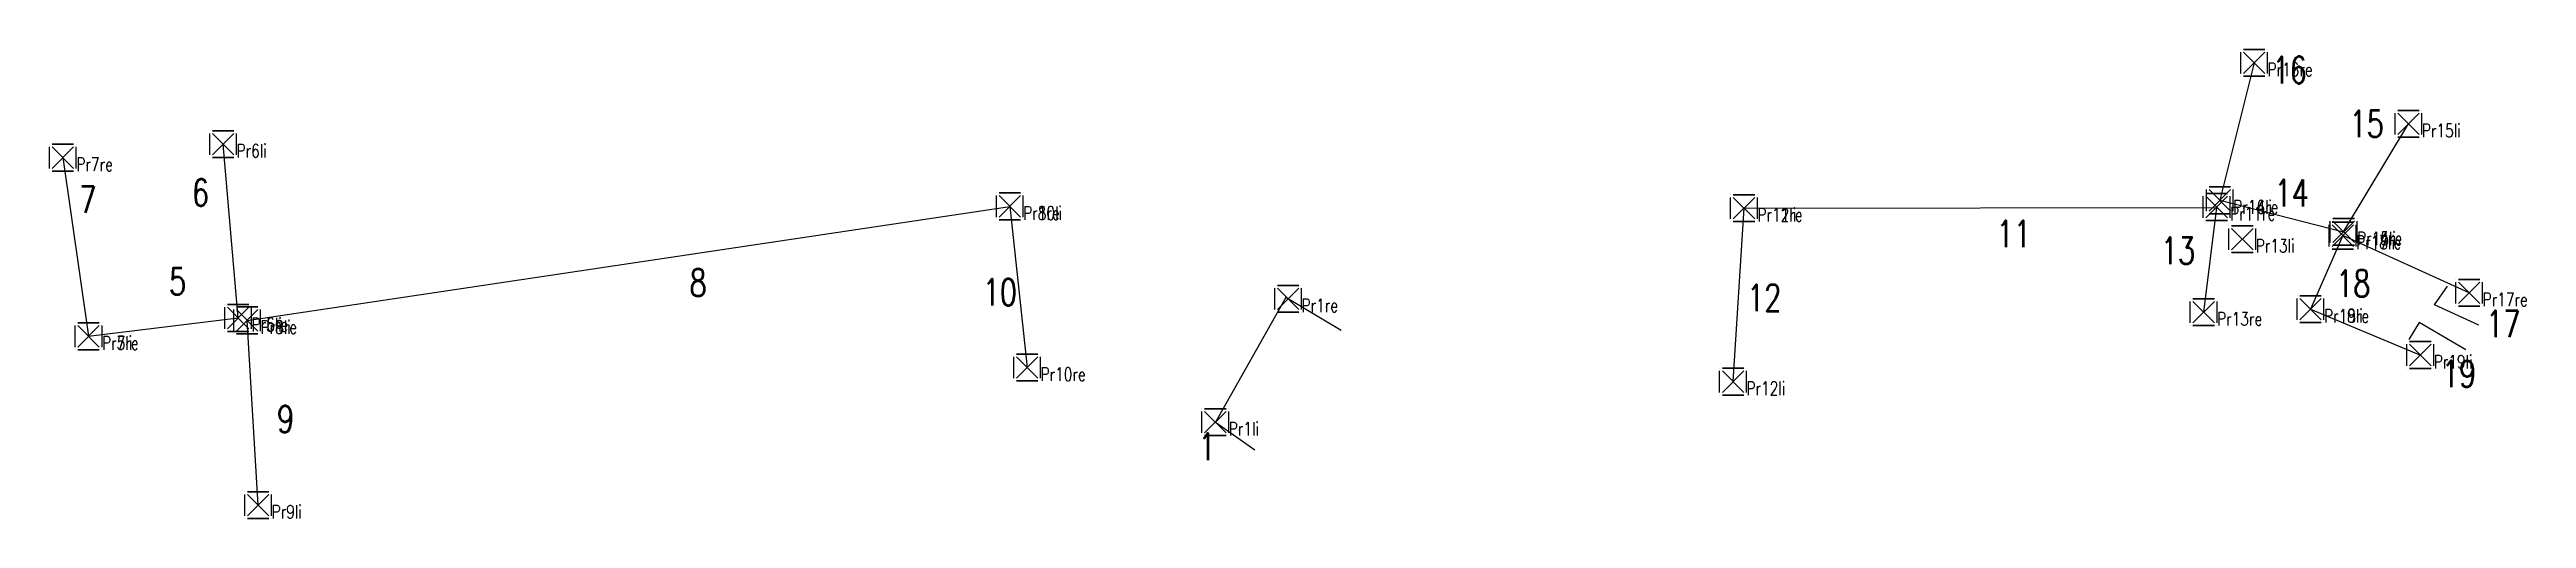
# Model space of a CAD drawing. Header units: metres. Extents: x 4462695 to 4462796, y 5794005 to 5794153.
# Drawn here: x 4462774.28 to 4462792.78, y 5794077.19 to 5794080.7 of the extents above; entities that cross this region are included whole.
import ezdxf

# ---------------------------------------------------------------- set-up
doc = ezdxf.new("R2010")
doc.units = ezdxf.units.M
doc.layers.add('Profile', color=5, linetype='Continuous')
doc.layers.add('Profile Passpunkte', color=5, linetype='Continuous')
doc.styles.add('ROMANS', font='ROMANS.shx', dxfattribs={"width": 0.75})

msp = doc.modelspace()

# ---------------------------------------------------------------- texts
at = {"layer": 'Profile', "style": 'ROMANS', "width": 0.75}
for s, p in [('16', (4462790.886, 5794080.444, -0.008)), ('15', (4462791.461, 5794080.042, -0.008)), ('6', (4462775.342, 5794079.528, -0.008)), ('14', (4462790.9, 5794079.525, -0.008)), ('7', (4462774.5, 5794079.476, -0.008)), ('11', (4462788.824, 5794079.22, -0.008)), ('13', (4462790.052, 5794079.094, -0.008)), ('5', (4462775.17, 5794078.864, -0.008)), ('8', (4462779.059, 5794078.855, -0.008)), ('10', (4462781.249, 5794078.784, -0.008)), ('18', (4462791.361, 5794078.849, -0.008)), ('12', (4462786.96, 5794078.742, -0.008)), ('17', (4462792.482, 5794078.547, -0.008)), ('19', (4462792.151, 5794078.174, -0.008)), ('9', (4462775.977, 5794077.836, -0.008)), ('1', (4462782.86, 5794077.629, -0.008))]:
    msp.add_text(s, height=0.2, dxfattribs=at).set_placement(p)

# ---------------------------------------------------------------- blocks, each defined once
blk = doc.blocks.new('CONTROL')
for p, q in [((-0.1, 0.1, 0.1), (-0.1, 0.1, -0.1)), ((-0.1, -0.08, -0.1), (-0.1, 0.08, -0.1)), ((-0.1, -0.08, 0.1), (-0.1, 0.08, 0.1)), ((0.08, 0.1, 0.1), (-0.08, 0.1, 0.1)), ((-0.08, 0.1, -0.1), (0.08, 0.1, -0.1)), ((0.08, -0.08, 0.08), (-0.08, 0.08, -0.08)), ((-0.08, -0.08, -0.08), (0.08, 0.08, 0.08)), ((-0.08, 0.08, 0.08), (0.08, -0.08, -0.08)), ((0.08, 0.08, -0.08), (-0.08, -0.08, 0.08)), ((0.1, 0.1, -0.1), (0.1, 0.1, 0.1)), ((0.1, -0.08, -0.1), (0.1, 0.08, -0.1)), ((0.1, -0.08, 0.1), (0.1, 0.08, 0.1)), ((-0.1, -0.1, 0.1), (-0.1, -0.1, -0.1)), ((0.08, -0.1, 0.1), (-0.08, -0.1, 0.1)), ((-0.08, -0.1, -0.1), (0.08, -0.1, -0.1)), ((0.1, -0.1, -0.1), (0.1, -0.1, 0.1))]:
    blk.add_line(p, q)
at = {"style": 'ROMANS', "width": 0.75}
blk.add_attdef('NUMMER', (0.1, -0.1), '', height=0.1, dxfattribs=at)

# ---------------------------------------------------------------- linework, layer by layer
at = {"layer": 'Profile', "elevation": -0.008}
for points in [[(4462792.429, 5794078.637), (4462792.098, 5794078.79), (4462792.195, 5794078.929)], [(4462792.331, 5794078.452), (4462791.983, 5794078.657), (4462791.906, 5794078.529)]]:
    msp.add_lwpolyline(points, dxfattribs=at)
at = {"layer": 'Profile'}
for points in [[(4462790.749, 5794080.597, 51.433), (4462790.493, 5794079.57, 51.427), (4462791.418, 5794079.335, 51.453), (4462791.902, 5794080.141, 51.439)], [(4462774.378, 5794079.889, 51.468), (4462774.57, 5794078.554, 51.462), (4462775.687, 5794078.691, 51.437), (4462775.575, 5794079.99, 51.488)], [(4462775.837, 5794077.293, 51.439), (4462775.754, 5794078.673, 51.432), (4462781.452, 5794079.525, 51.439), (4462781.582, 5794078.32, 51.394)], [(4462786.856, 5794078.215, 51.347), (4462786.938, 5794079.512, 51.393), (4462790.469, 5794079.517, 51.439), (4462790.372, 5794078.734, 51.366)], [(4462792.356, 5794078.878, 51.44), (4462791.411, 5794079.306, 51.441), (4462791.171, 5794078.756, 51.399), (4462791.991, 5794078.414, 51.442)], [(4462783.929, 5794078.597, 51.373), (4462783.515, 5794078.844, 51.414), (4462782.988, 5794077.913, 51.371), (4462783.283, 5794077.705, 51.37)]]:
    msp.add_polyline3d(points, dxfattribs=at)

# ---------------------------------------------------------------- block references
at = {"layer": 'Profile Passpunkte', "color": 1}
for p, values in [((4462790.749, 5794080.597, 51.433), {'NUMMER': 'Pr16re'}), ((4462791.902, 5794080.141, 51.439), {'NUMMER': 'Pr15li'}), ((4462775.575, 5794079.99, 51.488), {'NUMMER': 'Pr6li'}), ((4462774.378, 5794079.889, 51.468), {'NUMMER': 'Pr7re'}), ((4462781.452, 5794079.525, 51.439), {'NUMMER': 'Pr8re'}), ((4462781.452, 5794079.525, 51.439), {'NUMMER': 'Pr10li'}), ((4462786.938, 5794079.512, 51.393), {'NUMMER': 'Pr12re'}), ((4462786.938, 5794079.512, 51.393), {'NUMMER': 'Pr11li'}), ((4462790.469, 5794079.52, 51.431), {'NUMMER': 'Pr11re'}), ((4462790.493, 5794079.57, 51.427), {'NUMMER': 'Pr16li'}), ((4462790.493, 5794079.57, 51.427), {'NUMMER': 'Pr14re'}), ((4462790.661, 5794079.28, 51.427), {'NUMMER': 'Pr13li'}), ((4462791.411, 5794079.306, 51.441), {'NUMMER': 'Pr18re'}), ((4462791.411, 5794079.306, 51.441), {'NUMMER': 'Pr17li'}), ((4462791.418, 5794079.335, 51.453), {'NUMMER': 'Pr14li'}), ((4462791.418, 5794079.335, 51.453), {'NUMMER': 'Pr15re'}), ((4462792.356, 5794078.878, 51.44), {'NUMMER': 'Pr17re'}), ((4462775.687, 5794078.691, 51.437), {'NUMMER': 'Pr5li'}), ((4462775.687, 5794078.691, 51.437), {'NUMMER': 'Pr6re'}), ((4462775.754, 5794078.673, 51.432), {'NUMMER': 'Pr9re'}), ((4462775.754, 5794078.673, 51.432), {'NUMMER': 'Pr8li'}), ((4462783.532, 5794078.834, 52.552), {'NUMMER': 'Pr1re'}), ((4462790.372, 5794078.734, 51.366), {'NUMMER': 'Pr13re'}), ((4462791.171, 5794078.756, 51.399), {'NUMMER': 'Pr18li'}), ((4462791.171, 5794078.756, 51.399), {'NUMMER': 'Pr19re'}), ((4462774.57, 5794078.554, 51.462), {'NUMMER': 'Pr7li'}), ((4462774.57, 5794078.554, 51.462), {'NUMMER': 'Pr5re'}), ((4462781.582, 5794078.32, 51.394), {'NUMMER': 'Pr10re'}), ((4462791.991, 5794078.414, 51.442), {'NUMMER': 'Pr19li'}), ((4462786.856, 5794078.215, 51.347), {'NUMMER': 'Pr12li'}), ((4462782.988, 5794077.913, 51.371), {'NUMMER': 'Pr1li'}), ((4462775.837, 5794077.293, 51.439), {'NUMMER': 'Pr9li'})]:
    msp.add_blockref('CONTROL', p, dxfattribs=at).add_auto_attribs(values)

msp.set_redraw_order([(e.dxf.handle, doc.entitydb.next_handle()) for e in msp.query("TEXT MTEXT ATTDEF DIMENSION ARC_DIMENSION")])  # texts and dimensions are drawn at this point

doc.saveas('drawing.dxf')
